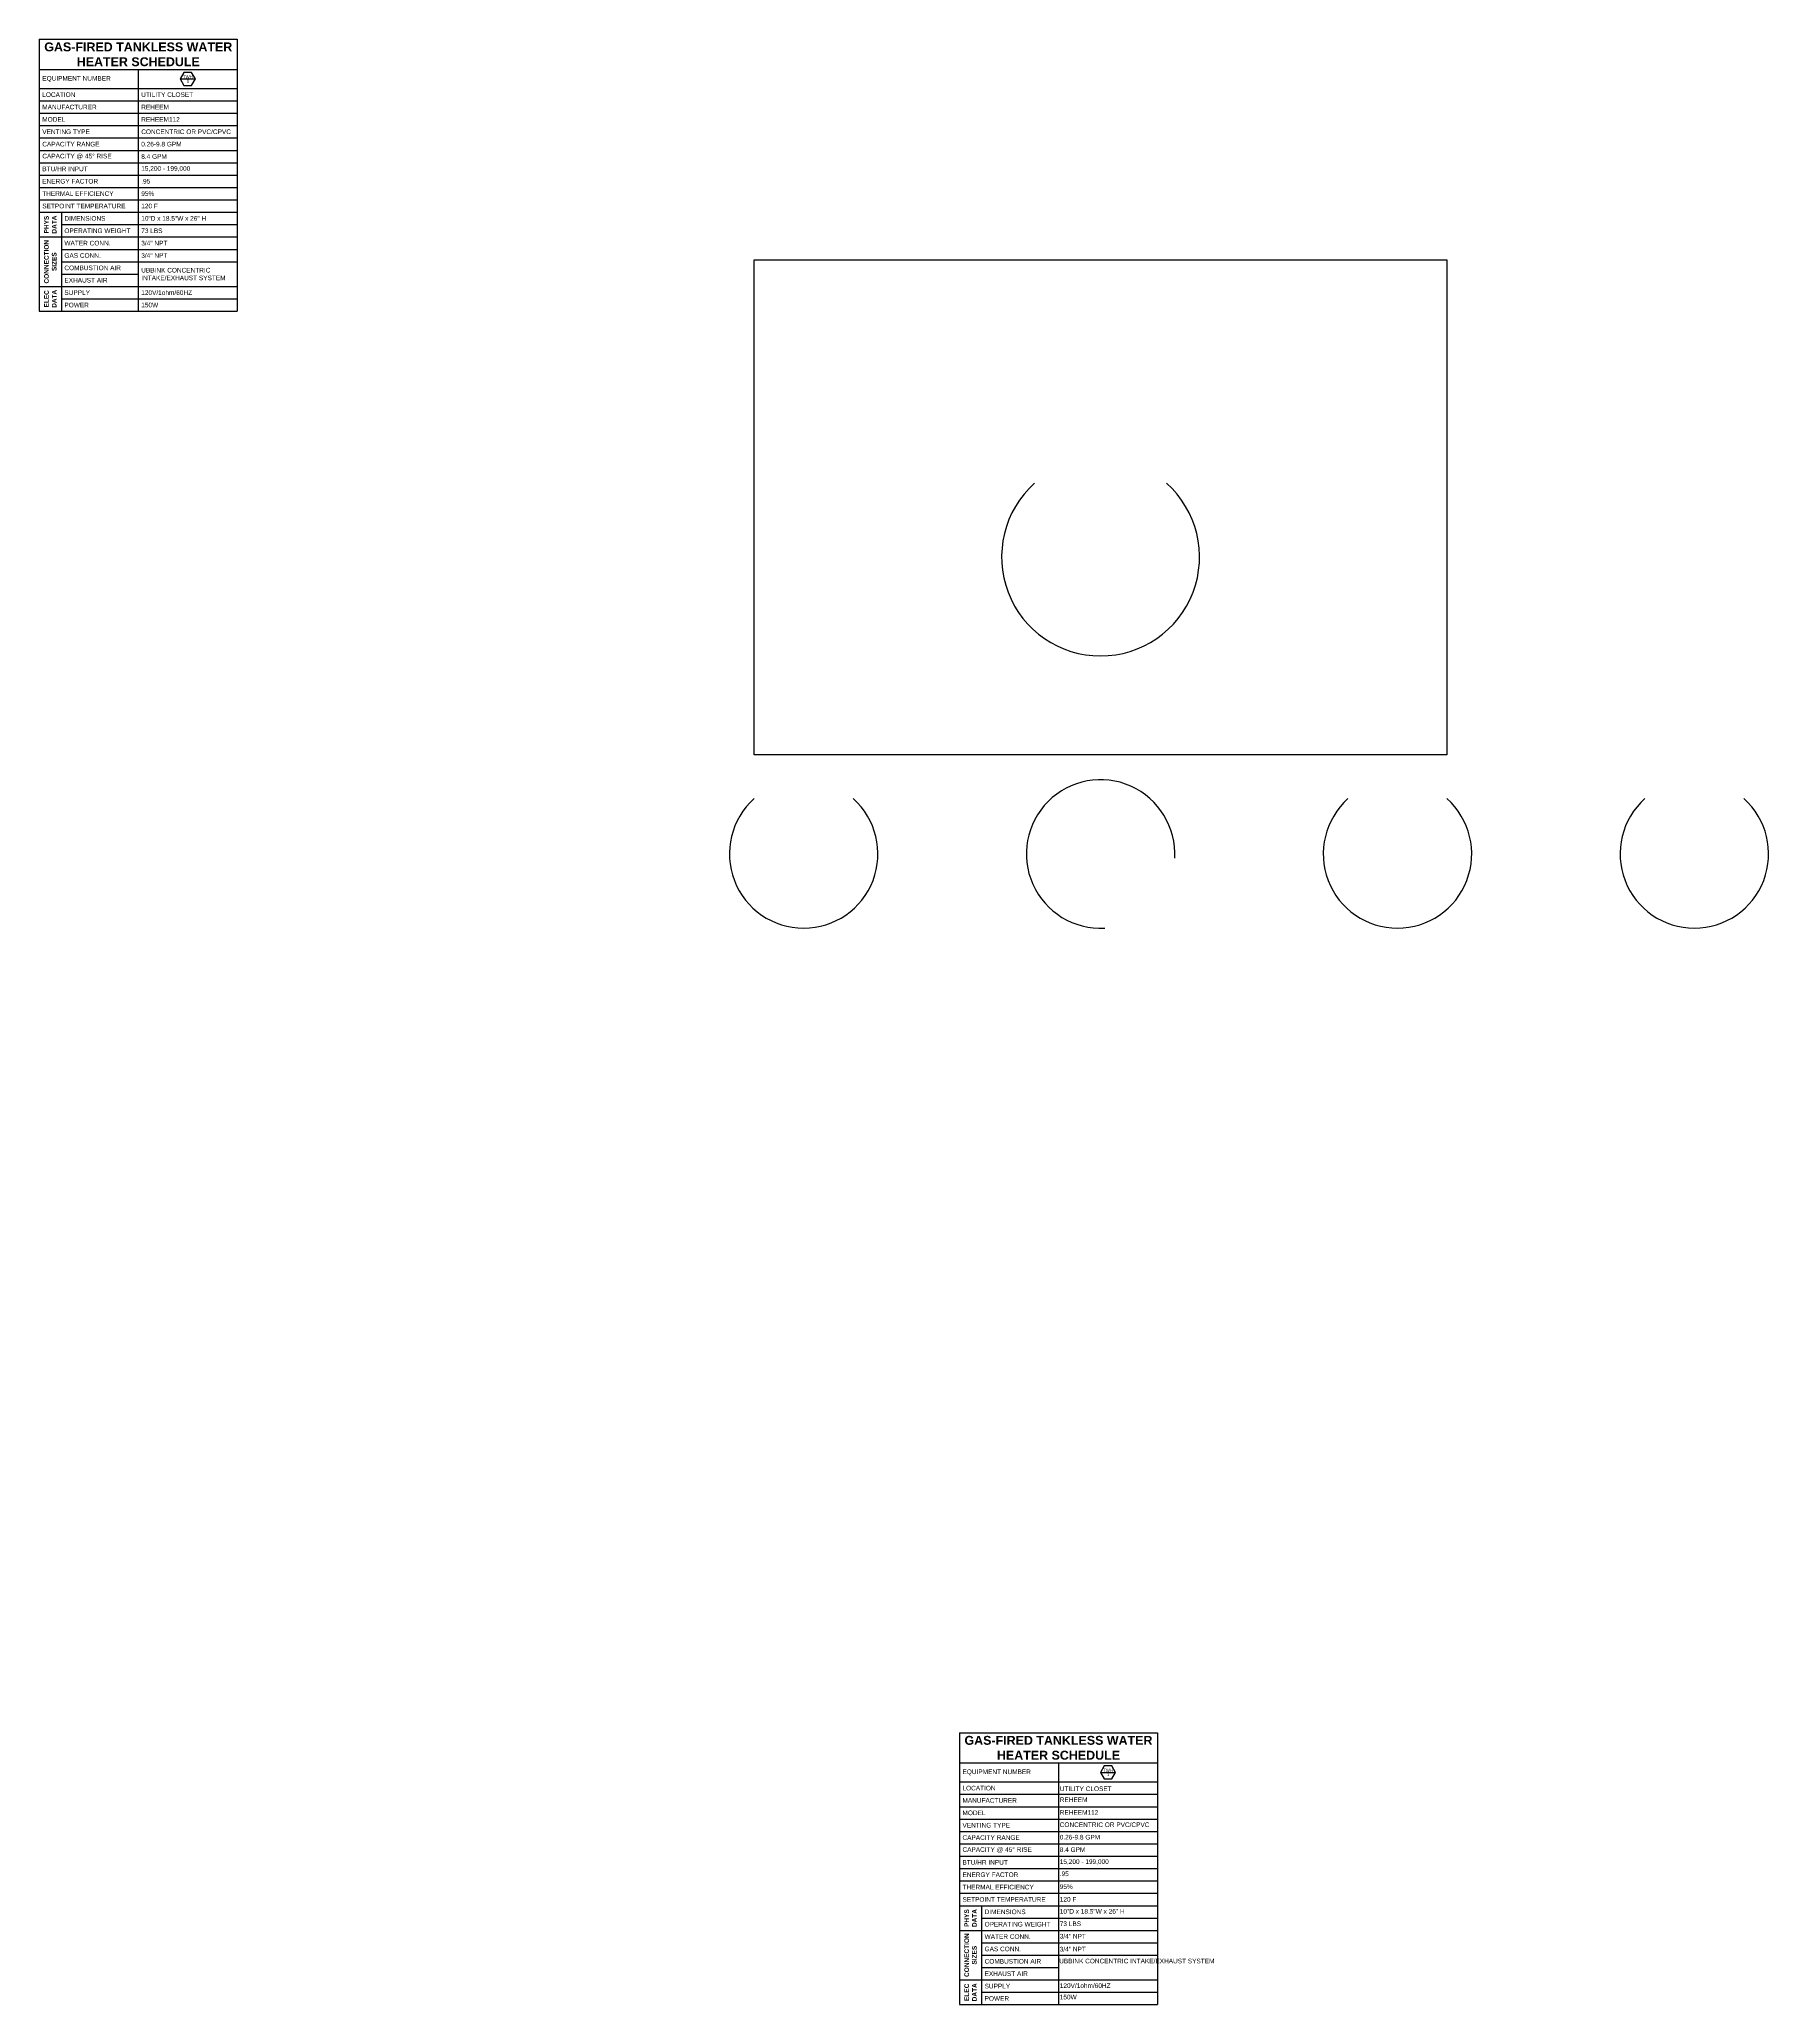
# Model space of a CAD drawing. Header units: inches. Extents: x -1376 to 79, y 21 to 825.
# Drawn here: x -440.97 to -405.9, y 84.07 to 123.78 of the extents above; entities that cross this region are included whole.
import ezdxf
from ezdxf.enums import TextEntityAlignment as Align

# ---------------------------------------------------------------- set-up
doc = ezdxf.new("R2010")
doc.units = ezdxf.units.IN
doc.header["$MEASUREMENT"] = 0
doc.linetypes.add('Vent', pattern=[0.1875, 0.125, -0.0625])
for name, color, linetype in [('PLUM-4TEXT', 2, 'Continuous'), ('PLUM-CW', 3, 'Cold_Water_Flow'), ('PLUM-EQUIP', 5, 'Continuous'), ('PLUM-GAS_LP', 151, 'Gas_LP'), ('PLUM-GAS_VENT', 151, 'Vent'), ('PLUM-HW', 2, 'Hot_Water_Flow'), ('PLUM-VENT', 5, 'Vent'), ('PLUM_TEXT', 2, 'Continuous'), ('TABLE', 13, 'Continuous')]:
    doc.layers.add(name, color=color, linetype=linetype)
doc.styles.get("Standard").update_dxf_attribs({"font": 'arial.ttf'})
doc.linetypes.add('Cold_Water_Flow', pattern='A,0.875,-0.125,0,-0.125,0.875,-0.125,["CW",Standard,S=0.1,R=0,X=-0.12585,Y=-0.05],-0.1,0.875,[1,GEC_FlowArrow.shx,S=0.0625,R=0,X=0,Y=0],0.5', length=3.6)
doc.linetypes.add('Gas_LP', pattern='A,3.2,-0.25,["G",Standard,S=0.1,R=0,X=-0.12585,Y=-0.05],-0.065', length=3.515)
doc.linetypes.add('Hot_Water_Flow', pattern='A,0.8125,-0.125,0,-0.125,0,-0.125,0.875,-0.125,["HW",Standard,S=0.1,R=0,X=-0.12585,Y=-0.05],-0.1,0.875,[1,GEC_FlowArrow.shx,S=0.0625,R=0,X=0,Y=0],0.5', length=3.6625)

# ---------------------------------------------------------------- blocks, each defined once
blk = doc.blocks.new('HEX_NOTE')
at = {"layer": 'PLUM-4TEXT'}
blk.add_line((-12, 0), (12, 0), dxfattribs=at)
blk.add_lwpolyline([(-12, 0), (-6, -10.4), (6, -10.4), (12, 0), (6, 10.4), (-6, 10.4)], close=True, dxfattribs=at)
at = {"layer": 'PLUM_TEXT'}
for tag, p in [('TAG_001', (-5.6, 0.8)), ('TAG_002', (-1.6, -5.7))]:
    blk.add_attdef(tag, p, '', height=4.9, dxfattribs=at)
blk = doc.blocks.new('*T34')
at = {"layer": 'TABLE', "color": 0, "linetype": 'ByBlock', "lineweight": -2, "transparency": 16777216}
for p, q in [((0, 0), (4, 0)), ((0, 0), (0, -5.494)), ((4, 0), (4, -5.494)), ((0, -0.609), (4, -0.609)), ((2, -0.609), (2, -5.494)), ((0, -0.994), (4, -0.994)), ((0, -1.244), (4, -1.244)), ((0, -1.494), (4, -1.494)), ((0, -1.744), (4, -1.744)), ((0, -1.994), (4, -1.994)), ((0, -2.244), (4, -2.244)), ((0, -2.494), (4, -2.494)), ((0, -2.744), (4, -2.744)), ((0, -2.994), (4, -2.994)), ((0, -3.244), (4, -3.244)), ((0, -3.494), (4, -3.494)), ((0.447, -3.494), (0.447, -5.494)), ((0.447, -3.744), (4, -3.744)), ((0, -3.994), (4, -3.994)), ((0.447, -4.244), (4, -4.244)), ((0.447, -4.494), (4, -4.494)), ((0.447, -4.744), (2, -4.744)), ((0, -4.994), (4, -4.994)), ((0, -5.494), (4, -5.494)), ((0.447, -5.244), (4, -5.244))]:
    blk.add_line(p, q, dxfattribs=at)
at = {"layer": 'TABLE', "color": 0, "transparency": 16777216}
ref = blk.add_blockref('HEX_NOTE', (3, -0.802), dxfattribs=dict(at, xscale=0.01275728836405557, yscale=0.01275728836405557, zscale=0.01275728836405557))
ref.add_attrib('TAG_001', 'TWH', (2.903, -0.791), dxfattribs={"layer": 'PLUM_TEXT', "height": 0.0625})
ref.add_attrib('TAG_002', '1', (2.979, -0.875), dxfattribs={"layer": 'PLUM_TEXT', "height": 0.0625})
at = {"layer": 'TABLE', "color": 2, "transparency": 16777216}
for s, insert, char_height, width, attachment_point in [('{\\fArial|b1|i0|c0|p34;GAS-FIRED TANKLESS WATER HEATER SCHEDULE}', (2, -0.305), 0.18, 3.88, 5), ('EQUIPMENT NUMBER', (0.06, -0.802), 0.0938, 1.88, 4), ('LOCATION', (0.06, -1.119), 0.0938, 1.88, 4), ('UTILITY CLOSET', (2.06, -1.119), 0.0938, 1.88, 4), ('MANUFACTURER', (0.06, -1.369), 0.0938, 1.88, 4), ('MODEL', (0.06, -1.619), 0.0938, 1.88, 4), ('REHEEM', (2.06, -1.369), 0.0938, 1.88, 4), ('REHEEM112', (2.06, -1.619), 0.0938, 1.88, 4), ('VENTING TYPE', (0.06, -1.869), 0.0938, 1.88, 4), ('CONCENTRIC OR PVC/CPVC', (2.06, -1.869), 0.0938, 1.88, 4), ('CAPACITY RANGE', (0.06, -2.119), 0.0938, 1.88, 4), ('CAPACITY @ 45%%D RISE', (0.06, -2.369), 0.0938, 1.88, 4), ('0.26-9.8 GPM', (2.06, -2.119), 0.0938, 1.88, 4), ('8.4 GPM', (2.06, -2.369), 0.0938, 1.88, 4), ('BTU/HR INPUT', (0.06, -2.619), 0.0938, 1.88, 4), ('15,200 - 199,000', (2.06, -2.619), 0.0938, 1.88, 4), ('THERMAL EFFICIENCY', (0.06, -3.119), 0.0938, 1.88, 4), ('ENERGY FACTOR', (0.06, -2.869), 0.0938, 1.88, 4), ('95%', (2.06, -3.119), 0.0938, 1.88, 4), ('.95', (2.06, -2.869), 0.0938, 1.88, 4), ('SETPOINT TEMPERATURE', (0.06, -3.369), 0.0938, 1.88, 4), ('DIMENSIONS', (0.507, -3.619), 0.0938, 1.43323, 4), ('120 F', (2.06, -3.369), 0.0938, 1.88, 4), ('10"D x 18.5"W x 26" H', (2.06, -3.619), 0.0938, 1.88, 4), ('OPERATING WEIGHT', (0.507, -3.869), 0.0938, 1.43323, 4), ('73 LBS', (2.06, -3.869), 0.0938, 1.88, 4), ('WATER CONN.', (0.507, -4.119), 0.0938, 1.43323, 4), ('GAS CONN.', (0.507, -4.369), 0.0938, 1.43323, 4), ('3/4" NPT', (2.06, -4.119), 0.0938, 1.88, 4), ('3/4" NPT', (2.06, -4.369), 0.0938, 1.88, 4), ('COMBUSTION AIR', (0.507, -4.619), 0.0938, 1.43323, 4), ('UBBINK CONCENTRIC INTAKE/EXHAUST SYSTEM', (2.06, -4.744), 0.0938, 1.88, 4), ('SUPPLY', (0.507, -5.119), 0.0938, 1.43323, 4), ('EXHAUST AIR', (0.507, -4.869), 0.0938, 1.43323, 4), ('120V/1ohm/60HZ', (2.06, -5.119), 0.0938, 1.88, 4), ('POWER', (0.507, -5.369), 0.0938, 1.43323, 4), ('150W', (2.06, -5.369), 0.0938, 1.88, 4)]:
    blk.add_mtext(s, dxfattribs=dict(at, insert=insert, char_height=char_height, width=width, attachment_point=attachment_point))
at = {"layer": 'TABLE', "color": 2, "transparency": 16777216, "char_height": 0.0938, "attachment_point": 5, "rotation": 90}
for s, insert, width in [('{\\fArial|b1|i0|c0|p34;PHYS DATA}', (0.223, -3.744), 0.38), ('{\\fArial|b1|i0|c0|p34;CONNECTION SIZES}', (0.223, -4.494), 0.88), ('{\\fArial|b1|i0|c0|p34;ELEC DATA}', (0.223, -5.244), 0.38)]:
    blk.add_mtext(s, dxfattribs=dict(at, insert=insert, width=width))
blk = doc.blocks.new('*U54')
at = {"linetype": 'Continuous'}
blk.add_arc((0, 0), 1.5, 131.8103, 48.1897, dxfattribs=at)
blk = doc.blocks.new('*U10')
at = {"linetype": 'Continuous'}
blk.add_arc((0, 0), 1.5, 221.8103, 138.1897, dxfattribs=at)
blk = doc.blocks.new('*T186')
at = {"layer": 'TABLE', "color": 0, "linetype": 'ByBlock', "lineweight": -2, "transparency": 16777216}
for p, q in [((0, 0), (4, 0)), ((0, 0), (0, -5.494)), ((4, 0), (4, -5.494)), ((0, -0.609), (4, -0.609)), ((2, -0.609), (2, -5.494)), ((0, -0.994), (4, -0.994)), ((0, -1.244), (4, -1.244)), ((0, -1.494), (4, -1.494)), ((0, -1.744), (4, -1.744)), ((0, -1.994), (4, -1.994)), ((0, -2.244), (4, -2.244)), ((0, -2.494), (4, -2.494)), ((0, -2.744), (4, -2.744)), ((0, -2.994), (4, -2.994)), ((0, -3.244), (4, -3.244)), ((0, -3.494), (4, -3.494)), ((0.447, -3.494), (0.447, -5.494)), ((0.447, -3.744), (4, -3.744)), ((0, -3.994), (4, -3.994)), ((0.447, -4.244), (4, -4.244)), ((0.447, -4.494), (4, -4.494)), ((0.447, -4.744), (2, -4.744)), ((0, -4.994), (4, -4.994)), ((0, -5.494), (4, -5.494)), ((0.447, -5.244), (4, -5.244))]:
    blk.add_line(p, q, dxfattribs=at)
at = {"layer": 'TABLE', "color": 0, "transparency": 16777216}
ref = blk.add_blockref('HEX_NOTE', (3, -0.802), dxfattribs=dict(at, xscale=0.01275728836405557, yscale=0.01275728836405557, zscale=0.01275728836405557))
ref.add_attrib('TAG_001', 'TWH', (2.903, -0.791), dxfattribs={"layer": 'PLUM_TEXT', "height": 0.0625})
ref.add_attrib('TAG_002', '1', (2.979, -0.875), dxfattribs={"layer": 'PLUM_TEXT', "height": 0.0625})
at = {"layer": 'TABLE', "color": 2, "transparency": 16777216}
for s, insert, char_height, width, attachment_point in [('{\\fArial|b1|i0|c0|p34;GAS-FIRED TANKLESS WATER HEATER SCHEDULE}', (2, -0.305), 0.18, 3.88, 5), ('EQUIPMENT NUMBER', (0.06, -0.802), 0.0938, 1.88, 4), ('LOCATION', (0.06, -1.119), 0.0938, 1.88, 4), ('MANUFACTURER', (0.06, -1.369), 0.0938, 1.88, 4), ('MODEL', (0.06, -1.619), 0.0938, 1.88, 4), ('VENTING TYPE', (0.06, -1.869), 0.0938, 1.88, 4), ('CAPACITY RANGE', (0.06, -2.119), 0.0938, 1.88, 4), ('CAPACITY @ 45%%D RISE', (0.06, -2.369), 0.0938, 1.88, 4), ('BTU/HR INPUT', (0.06, -2.619), 0.0938, 1.88, 4), ('THERMAL EFFICIENCY', (0.06, -3.119), 0.0938, 1.88, 4), ('ENERGY FACTOR', (0.06, -2.869), 0.0938, 1.88, 4), ('SETPOINT TEMPERATURE', (0.06, -3.369), 0.0938, 1.88, 4), ('DIMENSIONS', (0.507, -3.619), 0.0938, 1.43323, 4), ('OPERATING WEIGHT', (0.507, -3.869), 0.0938, 1.43323, 4), ('WATER CONN.', (0.507, -4.119), 0.0938, 1.43323, 4), ('GAS CONN.', (0.507, -4.369), 0.0938, 1.43323, 4), ('COMBUSTION AIR', (0.507, -4.619), 0.0938, 1.43323, 4), ('SUPPLY', (0.507, -5.119), 0.0938, 1.43323, 4), ('EXHAUST AIR', (0.507, -4.869), 0.0938, 1.43323, 4), ('POWER', (0.507, -5.369), 0.0938, 1.43323, 4)]:
    blk.add_mtext(s, dxfattribs=dict(at, insert=insert, char_height=char_height, width=width, attachment_point=attachment_point))
at = {"layer": 'TABLE', "color": 2, "transparency": 16777216, "char_height": 0.0938, "attachment_point": 5, "rotation": 90}
for s, insert, width in [('{\\fArial|b1|i0|c0|p34;PHYS DATA}', (0.223, -3.744), 0.38), ('{\\fArial|b1|i0|c0|p34;CONNECTION SIZES}', (0.223, -4.494), 0.88), ('{\\fArial|b1|i0|c0|p34;ELEC DATA}', (0.223, -5.244), 0.38)]:
    blk.add_mtext(s, dxfattribs=dict(at, insert=insert, width=width))
blk = doc.blocks.new('*U185')
at = {"layer": 'PLUM-EQUIP'}
blk.add_lwpolyline([(-7, 10), (7, 10), (7, 0), (-7, 0)], close=True, dxfattribs=at)
blk.add_blockref('*T186', (-2.851, -19.755))
at = {"layer": 'PLUM-CW', "linetype": 'Continuous', "rotation": 225}
blk.add_blockref('*U54', (0, -2), dxfattribs=at)
at = {"layer": 'PLUM-GAS_LP', "linetype": 'Continuous'}
blk.add_blockref('*U54', (-6, -2), dxfattribs=at)
at = {"layer": 'PLUM-GAS_VENT', "linetype": 'Continuous', "xscale": 1.333333333333332, "yscale": 1.333333333333332, "zscale": 1.333333333333332}
blk.add_blockref('*U54', (0, 4), dxfattribs=at)
at = {"layer": 'PLUM-HW', "linetype": 'Continuous'}
blk.add_blockref('*U54', (6, -2), dxfattribs=at)
at = {"layer": 'PLUM-VENT', "rotation": 270}
blk.add_blockref('*U10', (12, -2), dxfattribs=at)
at = {"layer": 'PLUM-4TEXT'}
for tag, p in [('LOCATION', (-0.825, -20.935)), ('MANUFACTURE', (-0.825, -21.156)), ('MODEL', (-0.825, -21.413)), ('VENTING_TYPE', (-0.825, -21.66)), ('CAPACITY_RANGE', (-0.825, -21.912)), ('CAPACITY_45_RISE', (-0.825, -22.164)), ('BTU/HR_INPUT', (-0.825, -22.406)), ('ENERGY_FACTOR', (-0.825, -22.652)), ('THERMAL_EFFICIENCY', (-0.825, -22.911)), ('SETPOINT_TEMERATURE', (-0.825, -23.169)), ('DIMENSIONS', (-0.825, -23.411)), ('WASTER_CONN.', (-0.825, -23.913)), ('OPERATING_WEIGHT', (-0.825, -23.661)), ('GAS_CONN.', (-0.825, -24.175)), ('SUPPLY', (-0.825, -24.912)), ('POWER', (-0.825, -25.142))]:
    blk.add_attdef(tag, p, '', height=0.0938, dxfattribs=at)
blk.add_attdef('COMBUSTION_EXAUST_AIR', text='', height=0.0938, dxfattribs=at).set_placement((-0.825, -24.318), align=Align.TOP_LEFT)

msp = doc.modelspace()

# ---------------------------------------------------------------- block references
msp.add_blockref('*T34', (-440.966, 123.783))
ref = msp.add_blockref('*U185', (-419.519, 109.324))
ref.add_attrib('LOCATION', 'UTILITY CLOSET', (-420.344, 88.39), dxfattribs={"layer": 'PLUM-4TEXT', "height": 0.0938})
ref.add_attrib('MANUFACTURE', 'REHEEM', (-420.344, 88.168), dxfattribs={"layer": 'PLUM-4TEXT', "height": 0.0938})
ref.add_attrib('MODEL', 'REHEEM112', (-420.344, 87.911), dxfattribs={"layer": 'PLUM-4TEXT', "height": 0.0938})
ref.add_attrib('VENTING_TYPE', 'CONCENTRIC OR PVC/CPVC', (-420.344, 87.664), dxfattribs={"layer": 'PLUM-4TEXT', "height": 0.0938})
ref.add_attrib('CAPACITY_RANGE', '0.26-9.8 GPM', (-420.344, 87.412), dxfattribs={"layer": 'PLUM-4TEXT', "height": 0.0938})
ref.add_attrib('CAPACITY_45_RISE', '8.4 GPM', (-420.344, 87.16), dxfattribs={"layer": 'PLUM-4TEXT', "height": 0.0938})
ref.add_attrib('BTU/HR_INPUT', '15,200 - 199,000', (-420.344, 86.918), dxfattribs={"layer": 'PLUM-4TEXT', "height": 0.0938})
ref.add_attrib('ENERGY_FACTOR', '.95', (-420.344, 86.672), dxfattribs={"layer": 'PLUM-4TEXT', "height": 0.0938})
ref.add_attrib('THERMAL_EFFICIENCY', '95%', (-420.344, 86.413), dxfattribs={"layer": 'PLUM-4TEXT', "height": 0.0938})
ref.add_attrib('SETPOINT_TEMERATURE', '120 F', (-420.344, 86.156), dxfattribs={"layer": 'PLUM-4TEXT', "height": 0.0938})
ref.add_attrib('DIMENSIONS', '10"D x 18.5"W x 26" H', (-420.344, 85.914), dxfattribs={"layer": 'PLUM-4TEXT', "height": 0.0938})
ref.add_attrib('OPERATING_WEIGHT', '73 LBS', (-420.344, 85.663), dxfattribs={"layer": 'PLUM-4TEXT', "height": 0.0938})
ref.add_attrib('WASTER_CONN.', '3/4" NPT', (-420.344, 85.411), dxfattribs={"layer": 'PLUM-4TEXT', "height": 0.0938})
ref.add_attrib('GAS_CONN.', '3/4" NPT', (-420.344, 85.15), dxfattribs={"layer": 'PLUM-4TEXT', "height": 0.0938})
ref.add_attrib('COMBUSTION_EXAUST_AIR_001', 'UBBINK CONCENTRIC INTAKE/EXHAUST SYSTEM', (-420.355, 84.91), dxfattribs={"layer": 'PLUM-4TEXT', "height": 0.0938})
ref.add_attrib('SUPPLY', '120V/1ohm/60HZ', (-420.344, 84.412), dxfattribs={"layer": 'PLUM-4TEXT', "height": 0.0938})
ref.add_attrib('POWER', '150W', (-420.344, 84.182), dxfattribs={"layer": 'PLUM-4TEXT', "height": 0.0938})

doc.saveas('drawing.dxf')
